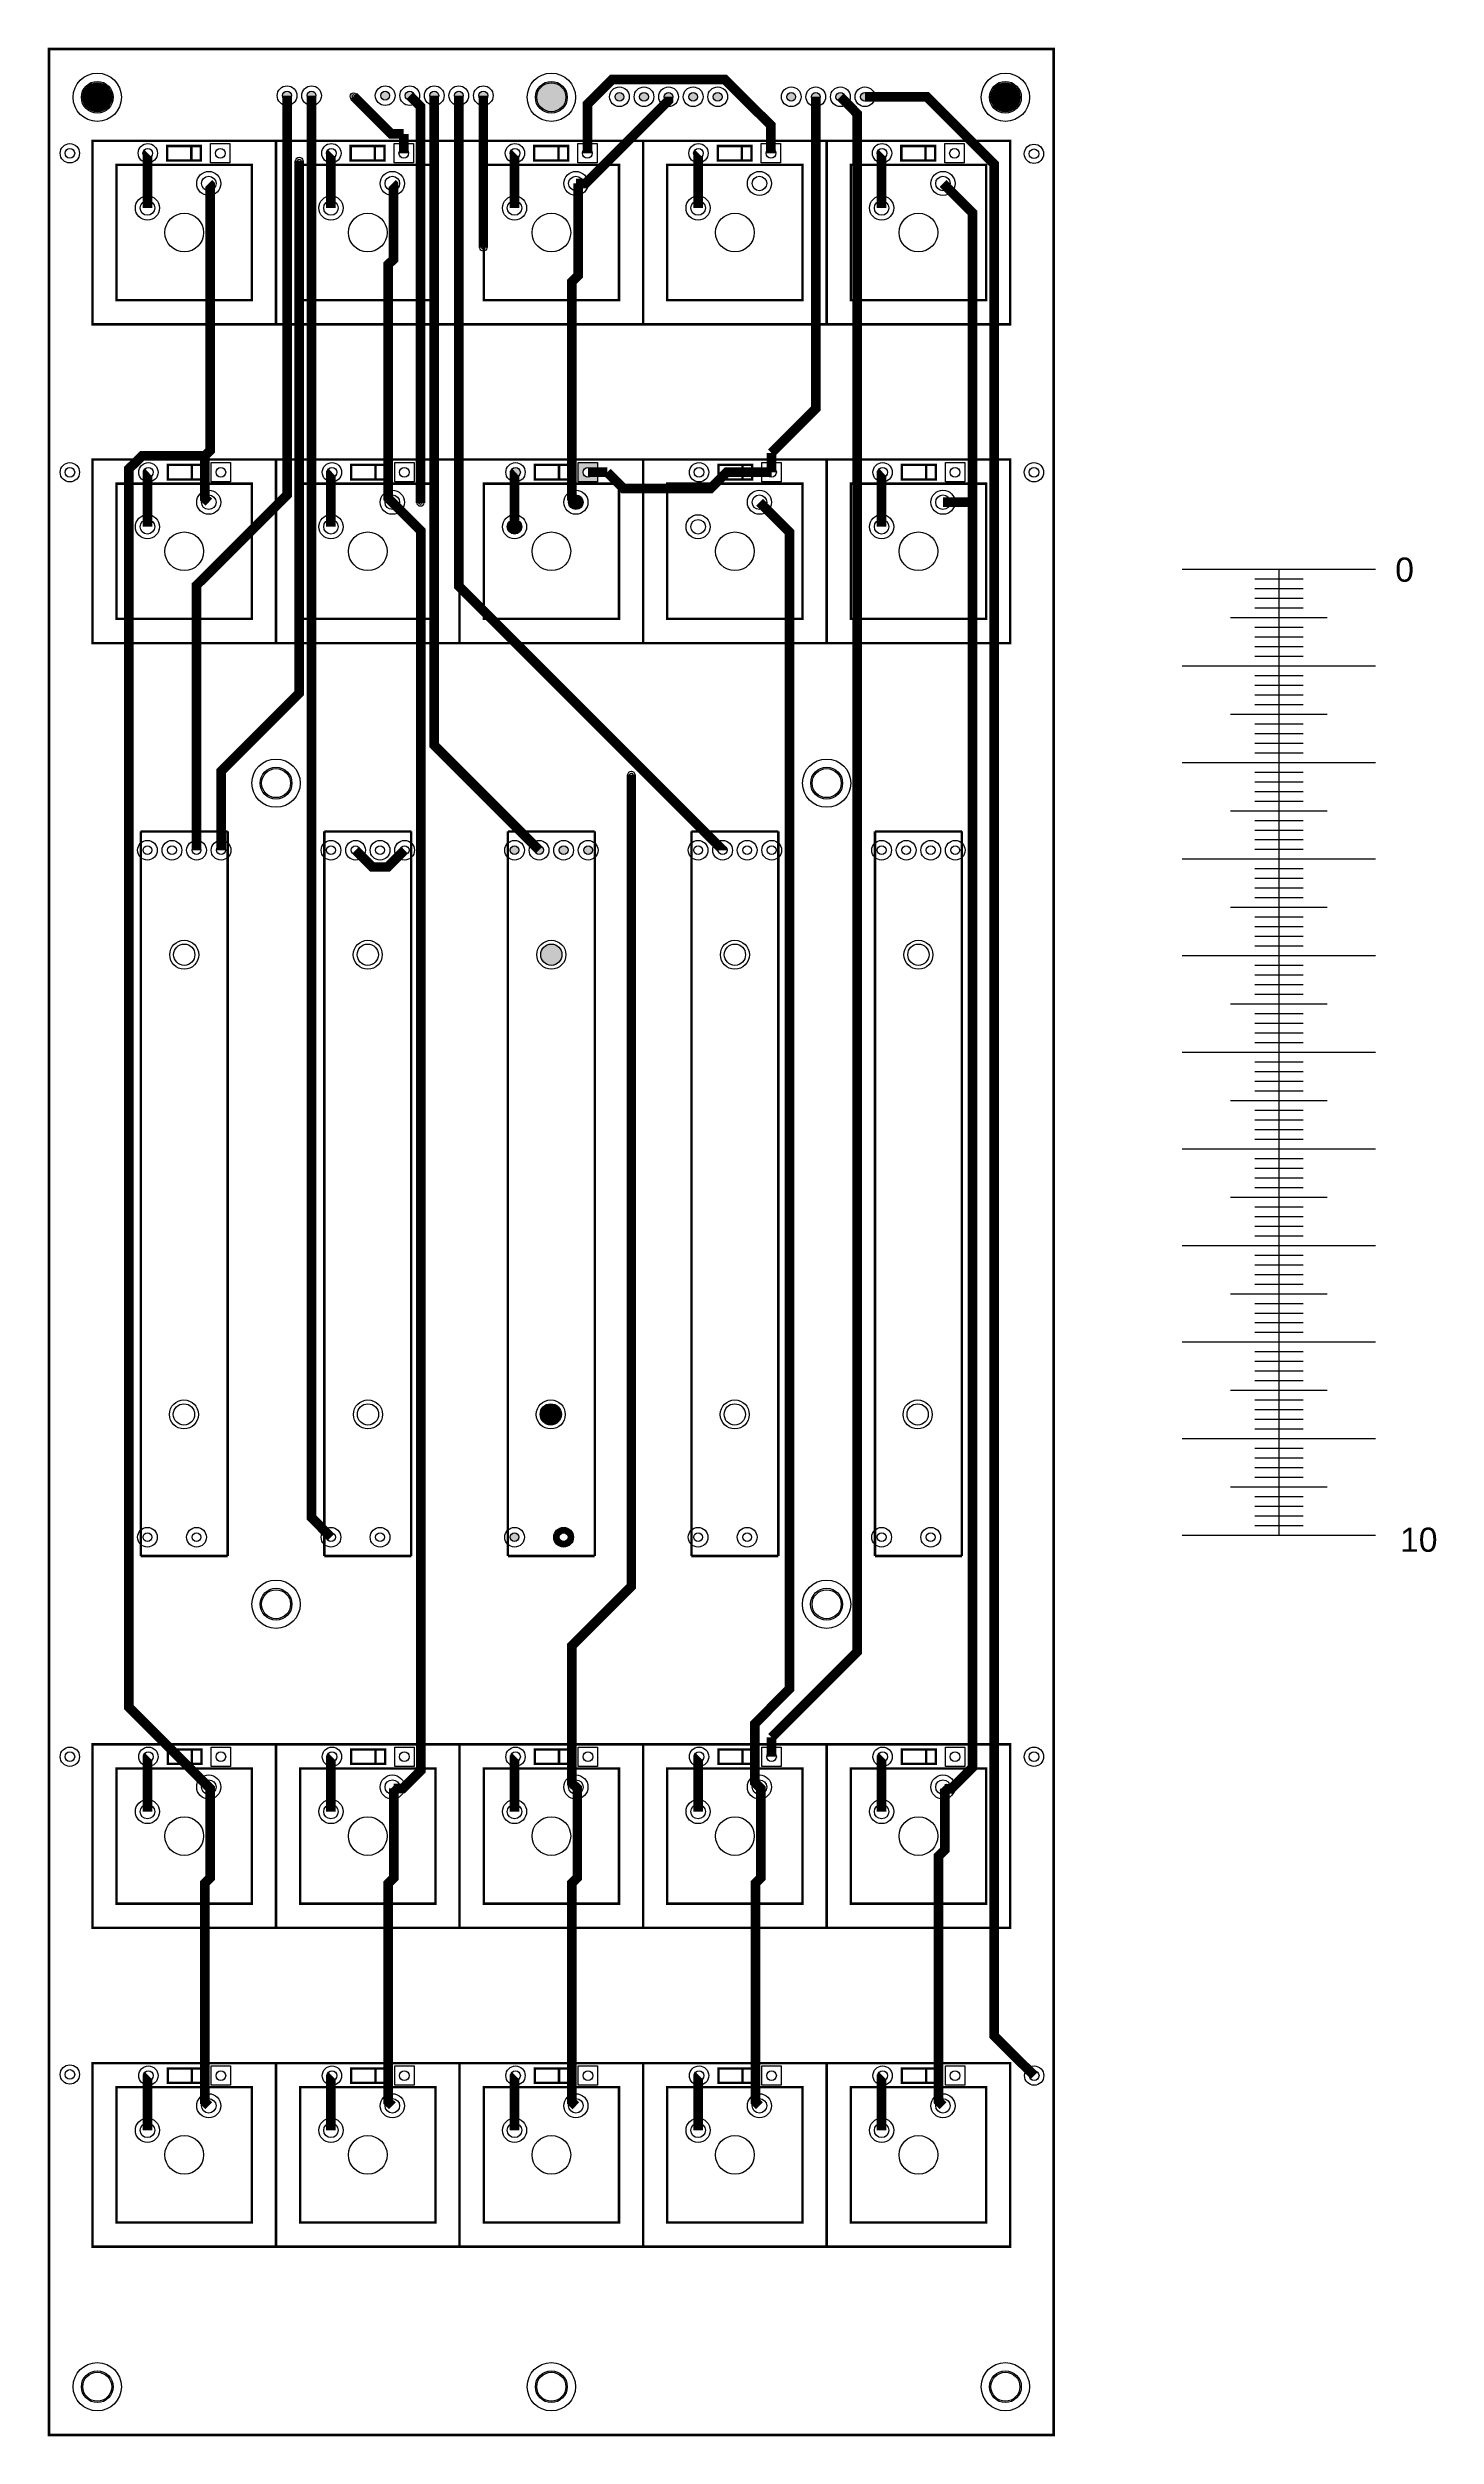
# Model space of a CAD drawing. Header units: millimetres. Extents: x 0 to 144, y -247 to 0.
import ezdxf

# ---------------------------------------------------------------- set-up
doc = ezdxf.new("R2010")
doc.units = ezdxf.units.MM
for name, color, linetype, true_color in [('BoardOutLine', 6, 'Continuous', 0xff00ff), ('BottomSilkLayer', 72, 'Continuous', 0x66cc33), ('Document', 7, 'Continuous', 0xffffff), ('Hole', 250, 'Continuous', 0x222222), ('Multi-Layer', 9, 'Continuous', 0xc0c0c0), ('TopLayer', 1, 'Continuous', 0xff0000), ('TopSilkLayer', 58, 'Continuous', 0x614e00)]:
    doc.layers.add(name, color=color, linetype=linetype, true_color=true_color)
doc.styles.get("Standard").update_dxf_attribs({"font": 'arial.ttf'})

msp = doc.modelspace()

# ---------------------------------------------------------------- texts
at = {"char_height": 2.5, "attachment_point": 1}
for s, width, insert in [('0', 6.3933, (139.35, -52.65)), ('10', 7.2774, (139.85, -153.07))]:
    msp.add_mtext_dynamic_manual_height_columns(s, width=width, gutter_width=12.5, heights=[0], dxfattribs=dict(at, insert=insert))

# ---------------------------------------------------------------- hatches: boundary and pattern name
at = {"true_color": 0x000000}
h = msp.add_hatch(color=18, dxfattribs=at)
h.dxf.hatch_style = 1
h.paths.add_polyline_path([(81.46, -4.95, 1), (82.37, -4.95, 1)])
h.paths.add_polyline_path([(84, -4.95, 1), (84.91, -4.95, 1)])
h.paths.add_polyline_path([(1.15, -212.72), (3.43, -212.72), (3.43, -211.22), (1.15, -211.22)], flags=9)
h.paths.add_polyline_path([(101.1, -212.72), (103.38, -212.72), (103.38, -211.22), (101.1, -211.22)], flags=9)
h.paths.add_polyline_path([(1.27, -179.72), (3.57, -179.72), (3.57, -178.19), (1.27, -178.19)], flags=9)
h.paths.add_polyline_path([(101.09, -179.72), (103.39, -179.72), (103.39, -178.19), (101.09, -178.19)], flags=9)
h.paths.add_polyline_path([(1.15, -46.48), (3.43, -46.48), (3.43, -44.97), (1.15, -44.97)], flags=9)
h.paths.add_polyline_path([(100.97, -46.73), (103.26, -46.73), (103.26, -45.23), (100.97, -45.23)], flags=9)
h.paths.add_polyline_path([(1.4, -13.59), (3.69, -13.59), (3.69, -12.08), (1.4, -12.08)], flags=9)
h.paths.add_polyline_path([(101.09, -13.59), (103.38, -13.59), (103.38, -12.08), (101.09, -12.08)], flags=9)
h.paths.add_polyline_path([(85.27, -3.48), (85.27, -1.2), (83.77, -1.2), (83.77, -3.48)], flags=9)
h.paths.add_polyline_path([(82.63, -3.36), (82.63, -1.06), (81.09, -1.06), (81.09, -3.36)], flags=9)
h.paths.add_polyline_path([(79.94, -3.35), (79.94, -1.07), (78.43, -1.07), (78.43, -3.35)], flags=9)
h.paths.add_polyline_path([(77.52, -3.48), (77.52, -1.19), (76.02, -1.19), (76.02, -3.48)], flags=9)
h.paths.add_polyline_path([(56.41, -89.16), (56.41, -84.53), (54.86, -84.53), (54.86, -89.16)], flags=9)
h.paths.add_polyline_path([(94.38, -89.16), (94.38, -84.53), (92.83, -84.53), (92.83, -89.16)], flags=9)
h.paths.add_polyline_path([(75.46, -89.03), (75.46, -84.4), (73.91, -84.4), (73.91, -89.03)], flags=9)
h.paths.add_polyline_path([(37.49, -89.03), (37.49, -84.4), (35.93, -84.4), (35.93, -89.03)], flags=9)
h.paths.add_polyline_path([(69.87, -3.56), (69.87, -1.26), (68.32, -1.26), (68.32, -3.56)], flags=9)
h.paths.add_polyline_path([(67.46, -3.56), (67.46, -1.26), (65.91, -1.26), (65.91, -3.56)], flags=9)
h.paths.add_polyline_path([(64.92, -3.56), (64.92, -1.26), (63.37, -1.26), (63.37, -3.56)], flags=9)
h.paths.add_polyline_path([(62.51, -3.69), (62.51, -1.38), (60.95, -1.38), (60.95, -3.69)], flags=9)
h.paths.add_polyline_path([(59.84, -3.43), (59.84, -1.13), (58.29, -1.13), (58.29, -3.43)], flags=9)
h.paths.add_polyline_path([(45.74, -3.3), (45.74, -1.16), (44.21, -1.16), (44.21, -3.3)], flags=9)
h.paths.add_polyline_path([(43.18, -3.3), (43.18, -1.17), (41.68, -1.17), (41.68, -3.3)], flags=9)
h.paths.add_polyline_path([(40.79, -3.3), (40.79, -1.16), (39.25, -1.16), (39.25, -3.3)], flags=9)
h.paths.add_polyline_path([(38.1, -3.3), (38.1, -1.17), (36.59, -1.17), (36.59, -3.3)], flags=9)
h.paths.add_polyline_path([(35.56, -3.3), (35.56, -1.17), (34.05, -1.17), (34.05, -3.3)], flags=9)
h.paths.add_polyline_path([(28.44, -5.74), (32.06, -5.74), (32.06, -4.19), (28.44, -4.19)], flags=9)
h.paths.add_polyline_path([(18.29, -5.71), (23.37, -5.71), (23.37, -4.21), (18.29, -4.21)], flags=9)
h.paths.add_polyline_path([(91.64, -137.93), (91.64, -102.97), (88.53, -102.97), (88.53, -137.93)], flags=9)
h.paths.add_polyline_path([(87.17, -152.84), (87.17, -149.22), (85.62, -149.22), (85.62, -152.84)], flags=9)
h.paths.add_polyline_path([(92.12, -152.79), (92.12, -149.16), (90.57, -149.16), (90.57, -152.79)], flags=9)
h.paths.add_polyline_path([(87.14, -89.43), (87.14, -84.35), (85.64, -84.35), (85.64, -89.43)], flags=9)
h.paths.add_polyline_path([(92.1, -89.4), (92.1, -84.32), (90.6, -84.32), (90.6, -89.4)], flags=9)
h.paths.add_polyline_path([(89.58, -88.9), (89.58, -84.27), (88.03, -84.27), (88.03, -88.9)], flags=9)
h.paths.add_polyline_path([(68.17, -152.84), (68.17, -149.22), (66.62, -149.22), (66.62, -152.84)], flags=9)
h.paths.add_polyline_path([(73.12, -152.79), (73.12, -149.16), (71.57, -149.16), (71.57, -152.79)], flags=9)
h.paths.add_polyline_path([(68.14, -89.43), (68.14, -84.35), (66.64, -84.35), (66.64, -89.43)], flags=9)
h.paths.add_polyline_path([(73.1, -89.4), (73.1, -84.32), (71.6, -84.32), (71.6, -89.4)], flags=9)
h.paths.add_polyline_path([(70.58, -88.9), (70.58, -84.27), (69.03, -84.27), (69.03, -88.9)], flags=9)
h.paths.add_polyline_path([(30.17, -152.84), (30.17, -149.22), (28.62, -149.22), (28.62, -152.84)], flags=9)
h.paths.add_polyline_path([(35.12, -152.79), (35.12, -149.16), (33.57, -149.16), (33.57, -152.79)], flags=9)
h.paths.add_polyline_path([(30.14, -89.43), (30.14, -84.35), (28.64, -84.35), (28.64, -89.43)], flags=9)
h.paths.add_polyline_path([(35.1, -89.4), (35.1, -84.32), (33.6, -84.32), (33.6, -89.4)], flags=9)
h.paths.add_polyline_path([(32.58, -88.9), (32.58, -84.27), (31.03, -84.27), (31.03, -88.9)], flags=9)
h.paths.add_polyline_path([(15.64, -137.93), (15.64, -102.97), (12.53, -102.97), (12.53, -137.93)], flags=9)
h.paths.add_polyline_path([(11.17, -152.84), (11.17, -149.22), (9.62, -149.22), (9.62, -152.84)], flags=9)
h.paths.add_polyline_path([(16.12, -152.79), (16.12, -149.16), (14.57, -149.16), (14.57, -152.79)], flags=9)
h.paths.add_polyline_path([(11.14, -89.43), (11.14, -84.35), (9.64, -84.35), (9.64, -89.43)], flags=9)
h.paths.add_polyline_path([(16.1, -89.4), (16.1, -84.32), (14.6, -84.32), (14.6, -89.4)], flags=9)
h.paths.add_polyline_path([(13.58, -88.9), (13.58, -84.27), (12.03, -84.27), (12.03, -88.9)], flags=9)
h.paths.add_polyline_path([(18.44, -89.03), (18.44, -84.4), (16.88, -84.4), (16.88, -89.03)], flags=9)
h.paths.add_polyline_path([(51.58, -88.9), (51.58, -84.27), (50.03, -84.27), (50.03, -88.9)], flags=9)
h.paths.add_polyline_path([(54.1, -89.4), (54.1, -84.32), (52.6, -84.32), (52.6, -89.4)], flags=9)
h.paths.add_polyline_path([(49.14, -89.43), (49.14, -84.35), (47.64, -84.35), (47.64, -89.43)], flags=9)
h.paths.add_polyline_path([(54.12, -152.79), (54.12, -149.16), (52.57, -149.16), (52.57, -152.79)], flags=9)
h.paths.add_polyline_path([(49.17, -152.84), (49.17, -149.22), (47.62, -149.22), (47.62, -152.84)], flags=9)
h.paths.add_polyline_path([(34.72, -137.93), (34.72, -102.97), (31.6, -102.97), (31.6, -137.93)], flags=9)
h.paths.add_polyline_path([(53.64, -137.93), (53.64, -102.97), (50.53, -102.97), (50.53, -137.93)], flags=9)
h.paths.add_polyline_path([(72.69, -137.81), (72.69, -102.85), (69.58, -102.85), (69.58, -137.81)], flags=9)
h = msp.add_hatch(color=18, dxfattribs=at)
h.dxf.hatch_style = 1
h.paths.add_polyline_path([(6.5, -5, 1), (3.5, -5, 1)], flags=0)
h.paths.add_polyline_path([(3.35, -5, 1), (6.65, -5, 1)])
h.paths.add_polyline_path([(6.5, -5, -1), (3.5, -5, -1)], flags=16)
h = msp.add_hatch(color=256)
h.dxf.hatch_style = 1
h.paths.add_polyline_path([(6.5, -5, 1), (3.5, -5, 1)])
h = msp.add_hatch(color=18, dxfattribs=at)
h.dxf.hatch_style = 1
h.paths.add_polyline_path([(24.18, -4.83, 1), (25.1, -4.83, 1)])
h.paths.add_polyline_path([(26.72, -4.83, 1), (27.64, -4.83, 1)])
h.paths.add_polyline_path([(34.34, -4.83, 1), (35.26, -4.83, 1)])
h.paths.add_polyline_path([(36.88, -4.83, 1), (37.8, -4.83, 1)])
h.paths.add_polyline_path([(39.42, -4.83, 1), (40.34, -4.83, 1)])
h.paths.add_polyline_path([(41.96, -4.83, 1), (42.88, -4.83, 1)])
h.paths.add_polyline_path([(44.5, -4.83, 1), (45.42, -4.83, 1)])
h.paths.add_polyline_path([(53.5, -5, 1), (50.5, -5, 1)], flags=0)
h.paths.add_polyline_path([(50.35, -5, 1), (53.65, -5, 1)])
h.paths.add_polyline_path([(53.5, -5, -1), (50.5, -5, -1)], flags=16)
h.paths.add_polyline_path([(58.6, -4.95, 1), (59.51, -4.95, 1)])
h.paths.add_polyline_path([(61.14, -4.95, 1), (62.05, -4.95, 1)])
h.paths.add_polyline_path([(63.68, -4.95, 1), (64.59, -4.95, 1)])
h.paths.add_polyline_path([(66.22, -4.95, 1), (67.13, -4.95, 1)])
h = msp.add_hatch(color=18, dxfattribs=at)
h.dxf.hatch_style = 1
h.paths.add_polyline_path([(53.5, -5, 1), (50.5, -5, 1)])
h.paths.add_polyline_path([(69.67, -4.95, 1), (68.76, -4.95, 1)])
h.paths.add_polyline_path([(76.38, -4.95, 1), (77.29, -4.95, 1)])
h.paths.add_polyline_path([(78.92, -4.95, 1), (79.83, -4.95, 1)])
h = msp.add_hatch(color=18, dxfattribs=at)
h.dxf.hatch_style = 1
h.paths.add_polyline_path([(97.5, -5, 1), (100.5, -5, 1)], flags=0)
h.paths.add_polyline_path([(97.35, -5, 1), (100.65, -5, 1)])
h.paths.add_polyline_path([(100.5, -5, -1), (97.5, -5, -1)], flags=16)
h = msp.add_hatch(color=18, dxfattribs=at)
h.dxf.hatch_style = 1
h.paths.add_polyline_path([(97.5, -5, 1), (100.5, -5, 1)])
h = msp.add_hatch(color=18, dxfattribs=at)
h.dxf.hatch_style = 1
h.paths.add_polyline_path([(48.79, -43.82, 1), (47.79, -43.82, 1)])
h.paths.add_polyline_path([(56.79, -42.82), (54.79, -42.82), (54.79, -43.82), (55.29, -43.82, -0.999949), (56.29, -43.82), (56.79, -43.82)])
h.paths.add_polyline_path([(56.79, -43.82), (56.29, -43.82, -1.000051), (55.29, -43.82), (54.79, -43.82), (54.79, -44.81), (56.79, -44.81)])
h = msp.add_hatch(color=18, dxfattribs=at)
h.dxf.hatch_style = 1
h.paths.add_polyline_path([(48.79, -43.82, 1), (47.79, -43.82, 1)])
h.paths.add_polyline_path([(56.79, -42.82), (54.79, -42.82), (54.79, -44.81), (56.79, -44.81)])
h.paths.add_polyline_path([(56.29, -43.82, 1), (55.29, -43.82, 1)], flags=16)
h = msp.add_hatch(color=18, dxfattribs=at)
h.dxf.hatch_style = 1
h.paths.add_polyline_path([(54.12, -46.3), (54.12, -46.51), (54.54, -46.92), (55.07, -47.45, 0.198968), (55.29, -46.92, 0.598535)])
h.paths.add_polyline_path([(54.54, -46.92), (54.12, -46.51), (54.12, -46.3, 0.251145), (53.79, -46.92, 0.668101), (55.07, -47.45)])
h = msp.add_hatch(color=18, dxfattribs=at)
h.dxf.hatch_style = 1
h.paths.add_polyline_path([(55.29, -46.92, 0.598535), (54.12, -46.3), (54.12, -46.51), (54.54, -46.92), (55.07, -47.45, 0.198968)])
h.paths.add_polyline_path([(54.54, -46.92), (54.12, -46.51), (54.12, -46.3, 0.251145), (53.79, -46.92, 0.668101), (55.07, -47.45)])
h = msp.add_hatch(color=18, dxfattribs=at)
h.dxf.hatch_style = 1
h.paths.add_polyline_path([(54.12, -46.3), (54.12, -46.51), (54.54, -46.92), (55.07, -47.45, 0.198968), (55.29, -46.92, 0.598535)])
h.paths.add_polyline_path([(54.12, -46.51), (54.12, -46.3, 0.251145), (53.79, -46.92, 0.668101), (55.07, -47.45), (54.54, -46.92)])
h = msp.add_hatch(color=18, dxfattribs=at)
h.dxf.hatch_style = 1
h.paths.add_polyline_path([(48.94, -49.46, 1), (47.44, -49.46, 1)])
h = msp.add_hatch(color=18, dxfattribs=at)
h.dxf.hatch_style = 1
h.paths.add_polyline_path([(47.73, -154.06, 1), (48.65, -154.06, 1)])
h.paths.add_polyline_path([(50.9, -93.76, 1), (53.1, -93.76, 1)])
h.paths.add_polyline_path([(47.73, -82.94, 1), (48.65, -82.94, 1)])
h.paths.add_polyline_path([(53.73, -82.94, 1), (52.81, -82.94, 1)])
h.paths.add_polyline_path([(56.27, -82.94, 1), (55.35, -82.94, 1)])
h.paths.add_polyline_path([(51.19, -82.94, 1), (50.27, -82.94, 1)])
h = msp.add_hatch(color=18, dxfattribs=at)
h.dxf.hatch_style = 1
h.paths.add_polyline_path([(53.04, -141.35, 1), (50.84, -141.35, 1)])
at = {"true_color": 0xffffff}
h = msp.add_hatch(color=7, dxfattribs=at)
h.dxf.hatch_style = 1
h.paths.add_polyline_path([(52.81, -154.06), (53.27, -154.06), (53.73, -154.06, 0.999944)], flags=0)
h.paths.add_polyline_path([(54.29, -154.06, 1), (52.25, -154.06, 1)])
h.paths.add_polyline_path([(53.73, -154.06, 1), (52.81, -154.06, 1)], flags=16)
h.paths.add_polyline_path([(53.73, -154.06, 0.999972), (52.81, -154.06, 1.000028)], flags=0)
at = {"true_color": 0x000000}
h = msp.add_hatch(color=18, dxfattribs=at)
h.dxf.hatch_style = 1
h.paths.add_polyline_path([(52.25, -154.06), (52.81, -154.06, -0.999944), (53.73, -154.06), (54.29, -154.06, 1)])
h.paths.add_polyline_path([(54.29, -154.06), (53.73, -154.06, -1.000056), (52.81, -154.06), (52.25, -154.06, 1)])
h = msp.add_hatch(color=18, dxfattribs=at)
h.dxf.hatch_style = 1
h.paths.add_polyline_path([(50.5, -242, 1), (53.5, -242, 1)], flags=0)
h.paths.add_polyline_path([(50.35, -242, 1), (53.65, -242, 1)])
h.paths.add_polyline_path([(53.5, -242, -1), (50.5, -242, -1)], flags=16)
at = {"layer": 'Hole', "true_color": 0x000000}
h = msp.add_hatch(color=18, dxfattribs=at)
h.dxf.hatch_style = 1
h.paths.add_polyline_path([(3.5, -5, 1), (6.5, -5, 1)])
h.paths.add_polyline_path([(1.15, -212.72), (3.43, -212.72), (3.43, -211.22), (1.15, -211.22)], flags=9)
h.paths.add_polyline_path([(101.1, -212.72), (103.38, -212.72), (103.38, -211.22), (101.1, -211.22)], flags=9)
h.paths.add_polyline_path([(1.27, -179.72), (3.57, -179.72), (3.57, -178.19), (1.27, -178.19)], flags=9)
h.paths.add_polyline_path([(101.09, -179.72), (103.39, -179.72), (103.39, -178.19), (101.09, -178.19)], flags=9)
h.paths.add_polyline_path([(1.15, -46.48), (3.43, -46.48), (3.43, -44.97), (1.15, -44.97)], flags=9)
h.paths.add_polyline_path([(100.97, -46.73), (103.26, -46.73), (103.26, -45.23), (100.97, -45.23)], flags=9)
h.paths.add_polyline_path([(1.4, -13.59), (3.69, -13.59), (3.69, -12.08), (1.4, -12.08)], flags=9)
h.paths.add_polyline_path([(101.09, -13.59), (103.38, -13.59), (103.38, -12.08), (101.09, -12.08)], flags=9)
h.paths.add_polyline_path([(85.27, -3.48), (85.27, -1.2), (83.77, -1.2), (83.77, -3.48)], flags=9)
h.paths.add_polyline_path([(82.63, -3.36), (82.63, -1.06), (81.09, -1.06), (81.09, -3.36)], flags=9)
h.paths.add_polyline_path([(79.94, -3.35), (79.94, -1.07), (78.43, -1.07), (78.43, -3.35)], flags=9)
h.paths.add_polyline_path([(77.52, -3.48), (77.52, -1.19), (76.02, -1.19), (76.02, -3.48)], flags=9)
h.paths.add_polyline_path([(56.41, -89.16), (56.41, -84.53), (54.86, -84.53), (54.86, -89.16)], flags=9)
h.paths.add_polyline_path([(94.38, -89.16), (94.38, -84.53), (92.83, -84.53), (92.83, -89.16)], flags=9)
h.paths.add_polyline_path([(75.46, -89.03), (75.46, -84.4), (73.91, -84.4), (73.91, -89.03)], flags=9)
h.paths.add_polyline_path([(37.49, -89.03), (37.49, -84.4), (35.93, -84.4), (35.93, -89.03)], flags=9)
h.paths.add_polyline_path([(69.87, -3.56), (69.87, -1.26), (68.32, -1.26), (68.32, -3.56)], flags=9)
h.paths.add_polyline_path([(67.46, -3.56), (67.46, -1.26), (65.91, -1.26), (65.91, -3.56)], flags=9)
h.paths.add_polyline_path([(64.92, -3.56), (64.92, -1.26), (63.37, -1.26), (63.37, -3.56)], flags=9)
h.paths.add_polyline_path([(62.51, -3.69), (62.51, -1.38), (60.95, -1.38), (60.95, -3.69)], flags=9)
h.paths.add_polyline_path([(59.84, -3.43), (59.84, -1.13), (58.29, -1.13), (58.29, -3.43)], flags=9)
h.paths.add_polyline_path([(45.74, -3.3), (45.74, -1.16), (44.21, -1.16), (44.21, -3.3)], flags=9)
h.paths.add_polyline_path([(43.18, -3.3), (43.18, -1.17), (41.68, -1.17), (41.68, -3.3)], flags=9)
h.paths.add_polyline_path([(40.79, -3.3), (40.79, -1.16), (39.25, -1.16), (39.25, -3.3)], flags=9)
h.paths.add_polyline_path([(38.1, -3.3), (38.1, -1.17), (36.59, -1.17), (36.59, -3.3)], flags=9)
h.paths.add_polyline_path([(35.56, -3.3), (35.56, -1.17), (34.05, -1.17), (34.05, -3.3)], flags=9)
h.paths.add_polyline_path([(28.44, -5.74), (32.06, -5.74), (32.06, -4.19), (28.44, -4.19)], flags=9)
h.paths.add_polyline_path([(18.29, -5.71), (23.37, -5.71), (23.37, -4.21), (18.29, -4.21)], flags=9)
h.paths.add_polyline_path([(91.64, -137.93), (91.64, -102.97), (88.53, -102.97), (88.53, -137.93)], flags=9)
h.paths.add_polyline_path([(87.17, -152.84), (87.17, -149.22), (85.62, -149.22), (85.62, -152.84)], flags=9)
h.paths.add_polyline_path([(92.12, -152.79), (92.12, -149.16), (90.57, -149.16), (90.57, -152.79)], flags=9)
h.paths.add_polyline_path([(87.14, -89.43), (87.14, -84.35), (85.64, -84.35), (85.64, -89.43)], flags=9)
h.paths.add_polyline_path([(92.1, -89.4), (92.1, -84.32), (90.6, -84.32), (90.6, -89.4)], flags=9)
h.paths.add_polyline_path([(89.58, -88.9), (89.58, -84.27), (88.03, -84.27), (88.03, -88.9)], flags=9)
h.paths.add_polyline_path([(68.17, -152.84), (68.17, -149.22), (66.62, -149.22), (66.62, -152.84)], flags=9)
h.paths.add_polyline_path([(73.12, -152.79), (73.12, -149.16), (71.57, -149.16), (71.57, -152.79)], flags=9)
h.paths.add_polyline_path([(68.14, -89.43), (68.14, -84.35), (66.64, -84.35), (66.64, -89.43)], flags=9)
h.paths.add_polyline_path([(73.1, -89.4), (73.1, -84.32), (71.6, -84.32), (71.6, -89.4)], flags=9)
h.paths.add_polyline_path([(70.58, -88.9), (70.58, -84.27), (69.03, -84.27), (69.03, -88.9)], flags=9)
h.paths.add_polyline_path([(30.17, -152.84), (30.17, -149.22), (28.62, -149.22), (28.62, -152.84)], flags=9)
h.paths.add_polyline_path([(35.12, -152.79), (35.12, -149.16), (33.57, -149.16), (33.57, -152.79)], flags=9)
h.paths.add_polyline_path([(30.14, -89.43), (30.14, -84.35), (28.64, -84.35), (28.64, -89.43)], flags=9)
h.paths.add_polyline_path([(35.1, -89.4), (35.1, -84.32), (33.6, -84.32), (33.6, -89.4)], flags=9)
h.paths.add_polyline_path([(32.58, -88.9), (32.58, -84.27), (31.03, -84.27), (31.03, -88.9)], flags=9)
h.paths.add_polyline_path([(15.64, -137.93), (15.64, -102.97), (12.53, -102.97), (12.53, -137.93)], flags=9)
h.paths.add_polyline_path([(11.17, -152.84), (11.17, -149.22), (9.62, -149.22), (9.62, -152.84)], flags=9)
h.paths.add_polyline_path([(16.12, -152.79), (16.12, -149.16), (14.57, -149.16), (14.57, -152.79)], flags=9)
h.paths.add_polyline_path([(11.14, -89.43), (11.14, -84.35), (9.64, -84.35), (9.64, -89.43)], flags=9)
h.paths.add_polyline_path([(16.1, -89.4), (16.1, -84.32), (14.6, -84.32), (14.6, -89.4)], flags=9)
h.paths.add_polyline_path([(13.58, -88.9), (13.58, -84.27), (12.03, -84.27), (12.03, -88.9)], flags=9)
h.paths.add_polyline_path([(18.44, -89.03), (18.44, -84.4), (16.88, -84.4), (16.88, -89.03)], flags=9)
h.paths.add_polyline_path([(51.58, -88.9), (51.58, -84.27), (50.03, -84.27), (50.03, -88.9)], flags=9)
h.paths.add_polyline_path([(54.1, -89.4), (54.1, -84.32), (52.6, -84.32), (52.6, -89.4)], flags=9)
h.paths.add_polyline_path([(49.14, -89.43), (49.14, -84.35), (47.64, -84.35), (47.64, -89.43)], flags=9)
h.paths.add_polyline_path([(54.12, -152.79), (54.12, -149.16), (52.57, -149.16), (52.57, -152.79)], flags=9)
h.paths.add_polyline_path([(49.17, -152.84), (49.17, -149.22), (47.62, -149.22), (47.62, -152.84)], flags=9)
h.paths.add_polyline_path([(34.72, -137.93), (34.72, -102.97), (31.6, -102.97), (31.6, -137.93)], flags=9)
h.paths.add_polyline_path([(53.64, -137.93), (53.64, -102.97), (50.53, -102.97), (50.53, -137.93)], flags=9)
h.paths.add_polyline_path([(72.69, -137.81), (72.69, -102.85), (69.58, -102.85), (69.58, -137.81)], flags=9)
at = {"layer": 'Hole'}
h = msp.add_hatch(color=256, dxfattribs=at)
h.dxf.hatch_style = 1
h.paths.add_polyline_path([(6.5, -5, 1), (3.5, -5, 1)])
at = {"layer": 'Hole', "true_color": 0x000000}
h = msp.add_hatch(color=18, dxfattribs=at)
h.dxf.hatch_style = 1
h.paths.add_polyline_path([(6.5, -5, 1), (3.5, -5, 1)])

# ---------------------------------------------------------------- linework, layer by layer
for p, q in [((117.31, -53.85), (137.31, -53.85)), ((122.31, -53.85), (132.31, -53.85)), ((127.31, -53.85), (127.31, -153.85)), ((124.81, -54.85), (129.81, -54.85)), ((124.81, -55.85), (129.81, -55.85)), ((124.81, -56.85), (129.81, -56.85)), ((122.31, -58.85), (132.31, -58.85)), ((124.81, -57.85), (129.81, -57.85)), ((124.81, -59.85), (129.81, -59.85)), ((124.81, -60.85), (129.81, -60.85)), ((117.31, -63.85), (137.31, -63.85)), ((117.31, -63.85), (137.31, -63.85)), ((122.31, -63.85), (132.31, -63.85)), ((124.81, -61.85), (129.81, -61.85)), ((124.81, -62.85), (129.81, -62.85)), ((124.81, -64.85), (129.81, -64.85)), ((124.81, -65.85), (129.81, -65.85)), ((122.31, -68.85), (132.31, -68.85)), ((124.81, -66.85), (129.81, -66.85)), ((124.81, -67.85), (129.81, -67.85)), ((124.81, -69.85), (129.81, -69.85)), ((124.81, -70.85), (129.81, -70.85)), ((117.31, -73.85), (137.31, -73.85)), ((117.31, -73.85), (137.31, -73.85)), ((122.31, -73.85), (132.31, -73.85)), ((124.81, -71.85), (129.81, -71.85)), ((124.81, -72.85), (129.81, -72.85)), ((124.81, -74.85), (129.81, -74.85)), ((124.81, -75.85), (129.81, -75.85)), ((122.31, -78.85), (132.31, -78.85)), ((124.81, -76.85), (129.81, -76.85)), ((124.81, -77.85), (129.81, -77.85)), ((124.81, -79.85), (129.81, -79.85)), ((124.81, -80.85), (129.81, -80.85)), ((117.31, -83.85), (137.31, -83.85)), ((117.31, -83.85), (137.31, -83.85)), ((122.31, -83.85), (132.31, -83.85)), ((124.81, -81.85), (129.81, -81.85)), ((124.81, -82.85), (129.81, -82.85)), ((124.81, -84.85), (129.81, -84.85)), ((124.81, -85.85), (129.81, -85.85)), ((122.31, -88.85), (132.31, -88.85)), ((124.81, -86.85), (129.81, -86.85)), ((124.81, -87.85), (129.81, -87.85)), ((124.81, -89.85), (129.81, -89.85)), ((124.81, -90.85), (129.81, -90.85)), ((117.31, -93.85), (137.31, -93.85)), ((117.31, -93.85), (137.31, -93.85)), ((122.31, -93.85), (132.31, -93.85)), ((124.81, -91.85), (129.81, -91.85)), ((124.81, -92.85), (129.81, -92.85)), ((124.81, -94.85), (129.81, -94.85)), ((124.81, -95.85), (129.81, -95.85)), ((122.31, -98.85), (132.31, -98.85)), ((124.81, -96.85), (129.81, -96.85)), ((124.81, -97.85), (129.81, -97.85)), ((124.81, -99.85), (129.81, -99.85)), ((124.81, -100.85), (129.81, -100.85)), ((124.81, -101.85), (129.81, -101.85)), ((124.81, -102.85), (129.81, -102.85)), ((117.31, -103.85), (137.31, -103.85)), ((117.31, -103.85), (137.31, -103.85)), ((122.31, -103.85), (132.31, -103.85)), ((124.81, -104.85), (129.81, -104.85)), ((124.81, -105.85), (129.81, -105.85)), ((124.81, -106.85), (129.81, -106.85)), ((124.81, -107.85), (129.81, -107.85)), ((122.31, -108.85), (132.31, -108.85)), ((124.81, -109.85), (129.81, -109.85)), ((124.81, -110.85), (129.81, -110.85)), ((124.81, -111.85), (129.81, -111.85)), ((124.81, -112.85), (129.81, -112.85)), ((117.31, -113.85), (137.31, -113.85)), ((117.31, -113.85), (137.31, -113.85)), ((122.31, -113.85), (132.31, -113.85)), ((124.81, -114.85), (129.81, -114.85)), ((124.81, -115.85), (129.81, -115.85)), ((124.81, -116.85), (129.81, -116.85)), ((124.81, -117.85), (129.81, -117.85)), ((122.31, -118.85), (132.31, -118.85)), ((124.81, -119.85), (129.81, -119.85)), ((124.81, -120.85), (129.81, -120.85)), ((124.81, -121.85), (129.81, -121.85)), ((124.81, -122.85), (129.81, -122.85)), ((117.31, -123.85), (137.31, -123.85)), ((117.31, -123.85), (137.31, -123.85)), ((122.31, -123.85), (132.31, -123.85)), ((124.81, -124.85), (129.81, -124.85)), ((124.81, -125.85), (129.81, -125.85)), ((124.81, -126.85), (129.81, -126.85)), ((124.81, -127.85), (129.81, -127.85)), ((122.31, -128.85), (132.31, -128.85)), ((124.81, -129.85), (129.81, -129.85)), ((124.81, -130.85), (129.81, -130.85)), ((124.81, -131.85), (129.81, -131.85)), ((124.81, -132.85), (129.81, -132.85)), ((117.31, -133.85), (137.31, -133.85)), ((117.31, -133.85), (137.31, -133.85)), ((122.31, -133.85), (132.31, -133.85)), ((124.81, -134.85), (129.81, -134.85)), ((124.81, -134.85), (129.81, -134.85)), ((124.81, -135.85), (129.81, -135.85)), ((124.81, -135.85), (129.81, -135.85)), ((124.81, -136.85), (129.81, -136.85)), ((124.81, -136.85), (129.81, -136.85)), ((124.81, -137.85), (129.81, -137.85)), ((124.81, -137.85), (129.81, -137.85)), ((122.31, -138.85), (132.31, -138.85)), ((122.31, -138.85), (132.31, -138.85)), ((124.81, -139.85), (129.81, -139.85)), ((124.81, -139.85), (129.81, -139.85)), ((124.81, -140.85), (129.81, -140.85)), ((124.81, -140.85), (129.81, -140.85)), ((124.81, -141.85), (129.81, -141.85)), ((124.81, -141.85), (129.81, -141.85)), ((124.81, -142.85), (129.81, -142.85)), ((124.81, -142.85), (129.81, -142.85)), ((117.31, -143.85), (137.31, -143.85)), ((117.31, -143.85), (137.31, -143.85)), ((122.31, -143.85), (132.31, -143.85)), ((124.81, -144.85), (129.81, -144.85)), ((124.81, -145.85), (129.81, -145.85)), ((124.81, -146.85), (129.81, -146.85)), ((124.81, -147.85), (129.81, -147.85)), ((122.31, -148.85), (132.31, -148.85)), ((124.81, -149.85), (129.81, -149.85)), ((124.81, -150.85), (129.81, -150.85)), ((124.81, -151.85), (129.81, -151.85)), ((124.81, -152.85), (129.81, -152.85)), ((117.31, -153.85), (137.31, -153.85))]:
    msp.add_line(p, q)
for p in [(127.31, -54.85), (127.31, -55.85), (127.31, -56.85), (127.31, -57.85), (127.31, -58.85), (127.31, -59.85), (127.31, -60.85), (127.31, -61.85), (127.31, -62.85), (127.31, -63.85), (127.31, -63.85), (127.31, -64.85), (127.31, -65.85), (127.31, -66.85), (127.31, -67.85), (127.31, -68.85), (127.31, -69.85), (127.31, -70.85), (127.31, -71.85), (127.31, -72.85), (127.31, -73.85), (127.31, -73.85), (127.31, -74.85), (127.31, -75.85), (127.31, -76.85), (127.31, -77.85), (127.31, -78.85), (127.31, -79.85), (127.31, -80.85), (127.31, -81.85), (127.31, -82.85), (127.31, -83.85), (127.31, -83.85), (127.31, -84.85), (127.31, -85.85), (127.31, -86.85), (127.31, -87.85), (127.31, -88.85), (127.31, -89.85), (127.31, -90.85), (127.31, -91.85), (127.31, -92.85), (127.31, -93.85), (127.31, -93.85), (127.31, -94.85), (127.31, -95.85), (127.31, -96.85), (127.31, -97.85), (127.31, -98.85), (127.31, -99.85), (127.31, -100.85), (127.31, -101.85), (127.31, -102.85), (127.31, -103.85), (127.31, -103.85), (127.31, -104.85), (127.31, -105.85), (127.31, -106.85), (127.31, -107.85), (127.31, -108.85), (127.31, -109.85), (127.31, -110.85), (127.31, -111.85), (127.31, -112.85), (127.31, -113.85), (127.31, -113.85), (127.31, -114.85), (127.31, -115.85), (127.31, -116.85), (127.31, -117.85), (127.31, -118.85), (127.31, -119.85), (127.31, -120.85), (127.31, -121.85), (127.31, -122.85), (127.31, -123.85), (127.31, -123.85), (127.31, -124.85), (127.31, -125.85), (127.31, -126.85), (127.31, -127.85), (127.31, -128.85), (127.31, -129.85), (127.31, -130.85), (127.31, -131.85), (127.31, -132.85), (127.31, -133.85), (127.31, -133.85), (127.31, -134.85), (127.31, -135.85), (127.31, -136.85), (127.31, -137.85), (127.31, -138.85), (127.31, -139.85), (127.31, -140.85), (127.31, -141.85), (127.31, -142.85), (127.31, -143.85), (127.31, -143.85), (127.31, -144.85), (127.31, -145.85), (127.31, -146.85), (127.31, -147.85), (127.31, -148.85), (127.31, -149.85), (127.31, -150.85), (127.31, -151.85), (127.31, -152.85)]:
    msp.add_point(p)
at = {"layer": 'BoardOutLine', "const_width": 0.254}
msp.add_lwpolyline([(0, 0), (104, 0), (104, -247), (0, -247), (0, 0)], close=True, dxfattribs=at)
at = {"layer": 'BottomSilkLayer', "const_width": 0.25}
for points in [[(12.23, -10.04), (15.73, -10.04), (15.73, -11.54), (12.23, -11.54), (12.23, -10.04)], [(31.23, -10.04), (34.73, -10.04), (34.73, -11.54), (31.23, -11.54), (31.23, -10.04)], [(50.23, -10.04), (53.73, -10.04), (53.73, -11.54), (50.23, -11.54), (50.23, -10.04)], [(69.23, -10.04), (72.73, -10.04), (72.73, -11.54), (69.23, -11.54), (69.23, -10.04)], [(88.23, -10.04), (91.73, -10.04), (91.73, -11.54), (88.23, -11.54), (88.23, -10.04)], [(12.29, -43.06), (15.79, -43.06), (15.79, -44.56), (12.29, -44.56), (12.29, -43.06)], [(31.29, -43.06), (34.79, -43.06), (34.79, -44.56), (31.29, -44.56), (31.29, -43.06)], [(50.29, -43.06), (53.79, -43.06), (53.79, -44.56), (50.29, -44.56), (50.29, -43.06)], [(69.29, -43.06), (72.79, -43.06), (72.79, -44.56), (69.29, -44.56), (69.29, -43.06)], [(88.29, -43.06), (91.79, -43.06), (91.79, -44.56), (88.29, -44.56), (88.29, -43.06)], [(12.29, -176.03), (15.79, -176.03), (15.79, -177.53), (12.29, -177.53), (12.29, -176.03)], [(31.29, -176.03), (34.79, -176.03), (34.79, -177.53), (31.29, -177.53), (31.29, -176.03)], [(50.29, -176.03), (53.79, -176.03), (53.79, -177.53), (50.29, -177.53), (50.29, -176.03)], [(69.29, -176.03), (72.79, -176.03), (72.79, -177.53), (69.29, -177.53), (69.29, -176.03)], [(88.29, -176.03), (91.79, -176.03), (91.79, -177.53), (88.29, -177.53), (88.29, -176.03)], [(12.29, -209.05), (15.79, -209.05), (15.79, -210.55), (12.29, -210.55), (12.29, -209.05)], [(31.29, -209.05), (34.79, -209.05), (34.79, -210.55), (31.29, -210.55), (31.29, -209.05)], [(50.29, -209.05), (53.79, -209.05), (53.79, -210.55), (50.29, -210.55), (50.29, -209.05)], [(69.29, -209.05), (72.79, -209.05), (72.79, -210.55), (69.29, -210.55), (69.29, -209.05)], [(88.29, -209.05), (91.79, -209.05), (91.79, -210.55), (88.29, -210.55), (88.29, -209.05)]]:
    msp.add_lwpolyline(points, close=True, dxfattribs=at)
for points in [[(14.73, -11.54), (14.73, -11.54), (14.73, -10.04)], [(33.73, -11.54), (33.73, -11.54), (33.73, -10.04)], [(52.73, -11.54), (52.73, -11.54), (52.73, -10.04)], [(71.73, -11.54), (71.73, -11.54), (71.73, -10.04)], [(90.73, -11.54), (90.73, -11.54), (90.73, -10.04)], [(14.79, -44.56), (14.79, -44.56), (14.79, -43.06)], [(33.79, -44.56), (33.79, -44.56), (33.79, -43.06)], [(52.79, -44.56), (52.79, -44.56), (52.79, -43.06)], [(71.79, -44.56), (71.79, -44.56), (71.79, -43.06)], [(90.79, -44.56), (90.79, -44.56), (90.79, -43.06)], [(14.79, -177.53), (14.79, -177.53), (14.79, -176.03)], [(33.79, -177.53), (33.79, -177.53), (33.79, -176.03)], [(52.79, -177.53), (52.79, -177.53), (52.79, -176.03)], [(71.79, -177.53), (71.79, -177.53), (71.79, -176.03)], [(90.79, -177.53), (90.79, -177.53), (90.79, -176.03)], [(14.79, -210.55), (14.79, -210.55), (14.79, -209.05)], [(33.79, -210.55), (33.79, -210.55), (33.79, -209.05)], [(52.79, -210.55), (52.79, -210.55), (52.79, -209.05)], [(71.79, -210.55), (71.79, -210.55), (71.79, -209.05)], [(90.79, -210.55), (90.79, -210.55), (90.79, -209.05)]]:
    msp.add_lwpolyline(points, dxfattribs=at)
at = {"layer": 'Document', "const_width": 0.25}
for points in [[(23.5, -9.5), (23.5, -28.5), (4.5, -28.5), (4.5, -9.5), (23.5, -9.5)], [(42.5, -9.5), (42.5, -28.5), (23.5, -28.5), (23.5, -9.5), (42.5, -9.5)], [(61.5, -9.5), (61.5, -28.5), (42.5, -28.5), (42.5, -9.5), (61.5, -9.5)], [(80.5, -9.5), (80.5, -28.5), (61.5, -28.5), (61.5, -9.5), (80.5, -9.5)], [(99.5, -9.5), (99.5, -28.5), (80.5, -28.5), (80.5, -9.5), (99.5, -9.5)], [(23.5, -42.5), (23.5, -61.5), (4.5, -61.5), (4.5, -42.5), (23.5, -42.5)], [(42.5, -42.5), (42.5, -61.5), (23.5, -61.5), (23.5, -42.5), (42.5, -42.5)], [(61.5, -42.5), (61.5, -61.5), (42.5, -61.5), (42.5, -42.5), (61.5, -42.5)], [(80.5, -42.5), (80.5, -61.5), (61.5, -61.5), (61.5, -42.5), (80.5, -42.5)], [(99.5, -42.5), (99.5, -61.5), (80.5, -61.5), (80.5, -42.5), (99.5, -42.5)], [(23.5, -175.5), (23.5, -194.5), (4.5, -194.5), (4.5, -175.5), (23.5, -175.5)], [(42.5, -175.5), (42.5, -194.5), (23.5, -194.5), (23.5, -175.5), (42.5, -175.5)], [(61.5, -175.5), (61.5, -194.5), (42.5, -194.5), (42.5, -175.5), (61.5, -175.5)], [(80.5, -175.5), (80.5, -194.5), (61.5, -194.5), (61.5, -175.5), (80.5, -175.5)], [(99.5, -175.5), (99.5, -194.5), (80.5, -194.5), (80.5, -175.5), (99.5, -175.5)], [(23.5, -208.5), (23.5, -227.5), (4.5, -227.5), (4.5, -208.5), (23.5, -208.5)], [(42.5, -208.5), (42.5, -227.5), (23.5, -227.5), (23.5, -208.5), (42.5, -208.5)], [(61.5, -208.5), (61.5, -227.5), (42.5, -227.5), (42.5, -208.5), (61.5, -208.5)], [(80.5, -208.5), (80.5, -227.5), (61.5, -227.5), (61.5, -208.5), (80.5, -208.5)], [(99.5, -208.5), (99.5, -227.5), (80.5, -227.5), (80.5, -208.5), (99.5, -208.5)]]:
    msp.add_lwpolyline(points, close=True, dxfattribs=at)
at = {"layer": 'Hole'}
for centre in [(31.53, -4.88), (25.91, -11.55), (44.96, -20.58), (38.45, -46.99), (60.28, -75.12)]:
    msp.add_circle(centre, 0.153, dxfattribs=at)
at = {"layer": 'Multi-Layer'}
for points in [[(16.73, -9.8), (18.73, -9.8), (18.73, -11.79), (16.73, -11.79)], [(35.73, -9.8), (37.73, -9.8), (37.73, -11.79), (35.73, -11.79)], [(54.73, -9.8), (56.73, -9.8), (56.73, -11.79), (54.73, -11.79)], [(73.73, -9.8), (75.73, -9.8), (75.73, -11.79), (73.73, -11.79)], [(92.73, -9.8), (94.73, -9.8), (94.73, -11.79), (92.73, -11.79)], [(16.79, -42.82), (18.79, -42.82), (18.79, -44.81), (16.79, -44.81)], [(35.79, -42.82), (37.79, -42.82), (37.79, -44.81), (35.79, -44.81)], [(54.79, -42.82), (56.79, -42.82), (56.79, -44.81), (54.79, -44.81)], [(73.79, -42.82), (75.79, -42.82), (75.79, -44.81), (73.79, -44.81)], [(92.79, -42.82), (94.79, -42.82), (94.79, -44.81), (92.79, -44.81)], [(16.79, -175.78), (18.79, -175.78), (18.79, -177.78), (16.79, -177.78)], [(35.79, -175.78), (37.79, -175.78), (37.79, -177.78), (35.79, -177.78)], [(54.79, -175.78), (56.79, -175.78), (56.79, -177.78), (54.79, -177.78)], [(73.79, -175.78), (75.79, -175.78), (75.79, -177.78), (73.79, -177.78)], [(92.79, -175.78), (94.79, -175.78), (94.79, -177.78), (92.79, -177.78)], [(16.79, -208.8), (18.79, -208.8), (18.79, -210.8), (16.79, -210.8)], [(35.79, -208.8), (37.79, -208.8), (37.79, -210.8), (35.79, -210.8)], [(54.79, -208.8), (56.79, -208.8), (56.79, -210.8), (54.79, -210.8)], [(73.79, -208.8), (75.79, -208.8), (75.79, -210.8), (73.79, -210.8)], [(92.79, -208.8), (94.79, -208.8), (94.79, -210.8), (92.79, -210.8)]]:
    msp.add_lwpolyline(points, close=True, dxfattribs=at)
for centre, radius in [((5, -5), 2.5), ((5, -5), 1.65), ((24.64, -4.83), 1.02), ((24.64, -4.83), 0.457), ((27.18, -4.83), 1.02), ((27.18, -4.83), 0.457), ((31.53, -4.88), 0.35), ((34.8, -4.83), 1.02), ((34.8, -4.83), 0.457), ((37.34, -4.83), 1.02), ((37.34, -4.83), 0.457), ((39.88, -4.83), 1.02), ((39.88, -4.83), 0.457), ((42.42, -4.83), 1.02), ((42.42, -4.83), 0.457), ((44.96, -4.83), 1.02), ((44.96, -4.83), 0.457), ((52, -5), 2.5), ((52, -5), 1.65), ((59.05, -4.95), 1.02), ((59.05, -4.95), 0.457), ((61.59, -4.95), 1.02), ((61.59, -4.95), 0.457), ((64.13, -4.95), 1.02), ((64.13, -4.95), 0.457), ((66.68, -4.95), 1.02), ((66.68, -4.95), 0.457), ((69.22, -4.95), 1.02), ((69.22, -4.95), 0.457), ((76.83, -4.95), 1.02), ((76.83, -4.95), 0.457), ((79.37, -4.95), 1.02), ((79.37, -4.95), 0.457), ((81.92, -4.95), 1.02), ((81.92, -4.95), 0.457), ((84.46, -4.95), 1.02), ((84.46, -4.95), 0.457), ((99, -5), 2.5), ((99, -5), 1.65), ((2.16, -10.8), 1), ((10.23, -10.79), 1), ((29.23, -10.79), 1), ((48.23, -10.79), 1), ((67.23, -10.79), 1), ((86.23, -10.79), 1), ((101.96, -10.85), 1), ((2.16, -10.8), 0.5), ((10.23, -10.8), 0.5), ((17.73, -10.8), 0.5), ((25.91, -11.55), 0.35), ((29.23, -10.8), 0.5), ((36.73, -10.8), 0.5), ((48.23, -10.8), 0.5), ((55.73, -10.8), 0.5), ((67.23, -10.8), 0.5), ((74.73, -10.8), 0.5), ((86.23, -10.8), 0.5), ((93.73, -10.8), 0.5), ((101.96, -10.85), 0.5), ((16.54, -13.92), 1.25), ((16.54, -13.92), 0.75), ((35.54, -13.92), 1.25), ((35.54, -13.92), 0.75), ((54.54, -13.92), 1.25), ((54.54, -13.92), 0.75), ((73.54, -13.92), 1.25), ((73.54, -13.92), 0.75), ((92.54, -13.92), 1.25), ((92.54, -13.92), 0.75), ((10.19, -16.46), 1.25), ((10.19, -16.46), 0.75), ((14, -19), 2), ((29.19, -16.46), 1.25), ((29.19, -16.46), 0.75), ((33, -19), 2), ((48.19, -16.46), 1.25), ((48.19, -16.46), 0.75), ((52, -19), 2), ((67.19, -16.46), 1.25), ((67.19, -16.46), 0.75), ((71, -19), 2), ((86.19, -16.46), 1.25), ((86.19, -16.46), 0.75), ((90, -19), 2), ((44.96, -20.58), 0.35), ((2.16, -43.82), 1), ((2.16, -43.82), 0.5), ((10.29, -43.82), 1), ((10.29, -43.82), 0.5), ((17.79, -43.82), 0.5), ((29.29, -43.82), 1), ((29.29, -43.82), 0.5), ((36.79, -43.82), 0.5), ((48.29, -43.82), 1), ((48.29, -43.82), 0.5), ((55.79, -43.82), 0.5), ((67.29, -43.82), 1), ((67.29, -43.82), 0.5), ((74.79, -43.82), 0.5), ((86.29, -43.82), 1), ((86.29, -43.82), 0.5), ((93.79, -43.82), 0.5), ((101.96, -43.82), 1), ((101.96, -43.82), 0.5), ((16.54, -46.92), 1.25), ((16.54, -46.92), 0.75), ((35.54, -46.92), 1.25), ((35.54, -46.92), 0.75), ((38.45, -46.99), 0.35), ((54.54, -46.92), 1.25), ((54.54, -46.92), 0.75), ((73.54, -46.92), 1.25), ((73.54, -46.92), 0.75), ((92.54, -46.92), 1.25), ((92.54, -46.92), 0.75), ((10.19, -49.46), 1.25), ((10.19, -49.46), 0.75), ((29.19, -49.46), 1.25), ((29.19, -49.46), 0.75), ((48.19, -49.46), 1.25), ((48.19, -49.46), 0.75), ((67.19, -49.46), 1.25), ((67.19, -49.46), 0.75), ((86.19, -49.46), 1.25), ((86.19, -49.46), 0.75), ((14, -52), 2), ((33, -52), 2), ((52, -52), 2), ((71, -52), 2), ((90, -52), 2), ((23.5, -76), 2.5), ((80.5, -76), 2.5), ((23.5, -76), 1.65), ((60.28, -75.12), 0.35), ((80.5, -76), 1.65), ((10.19, -82.94), 1.02), ((10.19, -82.94), 0.457), ((12.73, -82.94), 1.02), ((12.73, -82.94), 0.457), ((15.27, -82.94), 1.02), ((15.27, -82.94), 0.457), ((17.81, -82.94), 1.02), ((17.81, -82.94), 0.457), ((29.19, -82.94), 1.02), ((29.19, -82.94), 0.457), ((31.73, -82.94), 1.02), ((31.73, -82.94), 0.457), ((34.27, -82.94), 1.02), ((34.27, -82.94), 0.457), ((36.81, -82.94), 1.02), ((36.81, -82.94), 0.457), ((48.19, -82.94), 1.02), ((48.19, -82.94), 0.457), ((50.73, -82.94), 1.02), ((50.73, -82.94), 0.457), ((53.27, -82.94), 1.02), ((53.27, -82.94), 0.457), ((55.81, -82.94), 1.02), ((55.81, -82.94), 0.457), ((67.19, -82.94), 1.02), ((67.19, -82.94), 0.457), ((69.73, -82.94), 1.02), ((69.73, -82.94), 0.457), ((72.27, -82.94), 1.02), ((72.27, -82.94), 0.457), ((74.81, -82.94), 1.02), ((74.81, -82.94), 0.457), ((86.19, -82.94), 1.02), ((86.19, -82.94), 0.457), ((88.73, -82.94), 1.02), ((88.73, -82.94), 0.457), ((91.27, -82.94), 1.02), ((91.27, -82.94), 0.457), ((93.81, -82.94), 1.02), ((93.81, -82.94), 0.457), ((14, -93.76), 1.5), ((14, -93.76), 1.1), ((33, -93.76), 1.5), ((33, -93.76), 1.1), ((52, -93.76), 1.5), ((52, -93.76), 1.1), ((71, -93.76), 1.5), ((71, -93.76), 1.1), ((90, -93.76), 1.5), ((90, -93.76), 1.1), ((13.97, -141.35), 1.5), ((13.97, -141.35), 1.1), ((33.02, -141.35), 1.5), ((33.02, -141.35), 1.1), ((51.94, -141.35), 1.5), ((51.94, -141.35), 1.1), ((70.99, -141.35), 1.5), ((70.99, -141.35), 1.1), ((89.92, -141.35), 1.5), ((89.92, -141.35), 1.1), ((10.19, -154.06), 1.02), ((15.27, -154.06), 1.02), ((29.19, -154.06), 1.02), ((34.27, -154.06), 1.02), ((48.19, -154.06), 1.02), ((53.27, -154.06), 1.02), ((67.19, -154.06), 1.02), ((72.27, -154.06), 1.02), ((86.19, -154.06), 1.02), ((91.27, -154.06), 1.02), ((10.19, -154.06), 0.457), ((15.27, -154.06), 0.457), ((29.19, -154.06), 0.457), ((34.27, -154.06), 0.457), ((48.19, -154.06), 0.457), ((53.27, -154.06), 0.457), ((67.19, -154.06), 0.457), ((72.27, -154.06), 0.457), ((86.19, -154.06), 0.457), ((91.27, -154.06), 0.457), ((23.5, -161), 2.5), ((23.5, -161), 1.65), ((80.49, -161), 2.5), ((80.49, -161), 1.65), ((2.16, -176.78), 1), ((2.16, -176.78), 0.5), ((10.29, -176.78), 1), ((10.29, -176.78), 0.5), ((17.79, -176.78), 0.5), ((29.29, -176.78), 1), ((29.29, -176.78), 0.5), ((36.79, -176.78), 0.5), ((48.29, -176.78), 1), ((48.29, -176.78), 0.5), ((55.79, -176.78), 0.5), ((67.29, -176.78), 1), ((67.29, -176.78), 0.5), ((74.79, -176.78), 0.5), ((86.29, -176.78), 1), ((86.29, -176.78), 0.5), ((93.79, -176.78), 0.5), ((101.96, -176.78), 1), ((101.96, -176.78), 0.5), ((16.54, -179.92), 1.25), ((16.54, -179.92), 0.75), ((35.54, -179.92), 1.25), ((35.54, -179.92), 0.75), ((54.54, -179.92), 1.25), ((54.54, -179.92), 0.75), ((73.54, -179.92), 1.25), ((73.54, -179.92), 0.75), ((92.54, -179.92), 1.25), ((92.54, -179.92), 0.75), ((10.19, -182.46), 1.25), ((10.19, -182.46), 0.75), ((29.19, -182.46), 1.25), ((29.19, -182.46), 0.75), ((48.19, -182.46), 1.25), ((48.19, -182.46), 0.75), ((67.19, -182.46), 1.25), ((67.19, -182.46), 0.75), ((86.19, -182.46), 1.25), ((86.19, -182.46), 0.75), ((14, -185), 2), ((33, -185), 2), ((52, -185), 2), ((71, -185), 2), ((90, -185), 2), ((2.16, -209.68), 1), ((2.16, -209.68), 0.5), ((10.29, -209.8), 1), ((10.29, -209.8), 0.5), ((17.79, -209.8), 0.5), ((29.29, -209.8), 1), ((29.29, -209.8), 0.5), ((36.79, -209.8), 0.5), ((48.29, -209.8), 1), ((48.29, -209.8), 0.5), ((55.79, -209.8), 0.5), ((67.29, -209.8), 1), ((67.29, -209.8), 0.5), ((74.79, -209.8), 0.5), ((86.29, -209.8), 1), ((86.29, -209.8), 0.5), ((93.79, -209.8), 0.5), ((101.98, -209.8), 1), ((101.98, -209.8), 0.5), ((16.54, -212.92), 1.25), ((16.54, -212.92), 0.75), ((35.54, -212.92), 1.25), ((35.54, -212.92), 0.75), ((54.54, -212.92), 1.25), ((54.54, -212.92), 0.75), ((73.54, -212.92), 1.25), ((73.54, -212.92), 0.75), ((92.54, -212.92), 1.25), ((92.54, -212.92), 0.75), ((10.19, -215.46), 1.25), ((10.19, -215.46), 0.75), ((29.19, -215.46), 1.25), ((29.19, -215.46), 0.75), ((48.19, -215.46), 1.25), ((48.19, -215.46), 0.75), ((67.19, -215.46), 1.25), ((67.19, -215.46), 0.75), ((86.19, -215.46), 1.25), ((86.19, -215.46), 0.75), ((14, -218), 2), ((33, -218), 2), ((52, -218), 2), ((71, -218), 2), ((90, -218), 2), ((5, -242), 2.5), ((52, -242), 2.5), ((99, -242), 2.5), ((5, -242), 1.65), ((52, -242), 1.65), ((99, -242), 1.65)]:
    msp.add_circle(centre, radius, dxfattribs=at)
at = {"layer": 'TopLayer', "const_width": 1}
for points in [[(24.64, -4.83), (24.64, -46.16), (15.27, -55.52), (15.27, -82.94)], [(27.18, -4.83), (27.18, -152.04), (29.19, -154.06)], [(36.73, -8.79), (35.44, -8.79), (31.53, -4.88)], [(37.34, -4.83), (38.45, -5.94), (38.45, -46.99)], [(50.73, -82.94), (39.88, -72.08), (39.88, -4.83)], [(69.73, -82.94), (69.73, -82.92), (42.42, -55.61), (42.42, -4.83)], [(44.96, -4.83), (44.96, -4.83), (44.96, -20.58)], [(64.13, -4.95), (64.13, -5.34), (55.55, -13.92), (54.79, -13.92)], [(74.73, -10.8), (74.73, -7.91), (69.96, -3.15), (58.3, -3.15), (55.73, -5.73), (55.73, -10.8)], [(81.92, -4.95), (83.67, -6.71), (83.67, -165.9), (74.79, -174.78)], [(79.37, -4.95), (79.37, -37.23), (74.79, -41.81)], [(101.98, -209.8), (97.84, -205.67), (97.84, -11.94), (90.86, -4.95), (84.46, -4.95)], [(36.73, -10.8), (36.73, -10.8), (36.73, -8.79)], [(10.19, -16.46), (10.19, -10.83), (10.23, -10.79)], [(17.81, -82.94), (17.81, -74.78), (25.91, -66.68), (25.91, -11.55)], [(29.19, -16.46), (29.19, -10.83), (29.23, -10.79)], [(48.19, -16.46), (48.19, -10.83), (48.23, -10.79)], [(67.19, -16.46), (67.19, -10.83), (67.23, -10.79)], [(86.19, -16.46), (86.19, -10.83), (86.23, -10.79)], [(16.54, -13.92), (16.69, -14.07), (16.69, -41.56), (16.12, -42.13)], [(35.54, -46.92), (35.12, -46.51), (35.12, -22.31), (35.67, -21.77), (35.67, -14.05), (35.54, -13.92)], [(54.54, -46.92), (54.12, -46.51), (54.12, -24.11), (54.79, -23.44), (54.79, -13.92)], [(54.79, -13.92), (54.79, -13.92), (54.54, -13.92)], [(92.54, -13.92), (95.58, -16.96), (95.58, -46.92)], [(16.12, -42.13), (9.62, -42.13), (8.26, -43.48), (8.26, -171.64), (16.54, -179.92)], [(16.12, -42.13), (16.12, -46.51), (16.54, -46.92)], [(74.79, -43.82), (74.79, -43.82), (74.79, -41.81)], [(10.29, -43.82), (10.19, -43.91), (10.19, -49.46)], [(29.29, -43.82), (29.19, -43.91), (29.19, -49.46)], [(48.29, -43.82), (48.19, -43.91), (48.19, -49.46)], [(55.79, -43.82), (55.79, -43.82), (57.79, -43.82)], [(57.79, -43.82), (59.46, -45.49), (68.47, -45.49), (70.14, -43.82), (74.79, -43.82)], [(86.29, -43.82), (86.19, -43.91), (86.19, -49.46)], [(35.69, -180.07), (36.64, -180.07), (38.49, -178.22), (38.49, -49.87), (35.54, -46.92)], [(73.54, -46.92), (76.64, -50.02), (76.64, -169.78), (73.08, -173.35), (73.08, -179.46), (73.54, -179.92)], [(95.58, -46.92), (95.58, -46.92), (92.54, -46.92)], [(95.58, -46.92), (95.58, -177.93), (93.41, -180.1), (92.72, -180.1)], [(60.28, -75.12), (60.28, -159.15), (54.12, -165.31), (54.12, -179.51), (54.54, -179.92)], [(31.73, -82.94), (33.48, -84.68), (35.06, -84.68), (36.81, -82.94)], [(74.79, -176.78), (74.79, -176.78), (74.79, -174.78)], [(10.29, -176.78), (10.19, -176.88), (10.19, -182.46)], [(29.29, -176.78), (29.19, -176.88), (29.19, -182.46)], [(48.29, -176.78), (48.19, -176.88), (48.19, -182.46)], [(67.29, -176.78), (67.19, -176.88), (67.19, -182.46)], [(86.29, -176.78), (86.19, -176.88), (86.19, -182.46)], [(16.54, -212.92), (16.12, -212.51), (16.12, -189.89), (16.69, -189.32), (16.69, -180.07), (16.54, -179.92)], [(35.54, -212.92), (35.12, -212.51), (35.12, -189.89), (35.69, -189.32), (35.69, -180.07)], [(35.69, -180.07), (35.69, -180.07), (35.54, -179.92)], [(54.54, -212.92), (54.12, -212.51), (54.12, -189.89), (54.69, -189.32), (54.69, -180.07), (54.54, -179.92)], [(73.54, -212.92), (73.12, -212.5), (73.12, -189.89), (73.69, -189.32), (73.69, -180.07), (73.54, -179.92)], [(92.54, -212.92), (92.06, -212.44), (92.06, -187.08), (92.72, -186.42), (92.72, -180.1)], [(92.72, -180.1), (92.72, -180.1), (92.54, -179.92)], [(10.29, -209.8), (10.19, -209.9), (10.19, -215.46)], [(29.29, -209.8), (29.19, -209.9), (29.19, -215.46)], [(48.29, -209.8), (48.19, -209.9), (48.19, -215.46)], [(67.29, -209.8), (67.19, -209.9), (67.19, -215.46)], [(86.29, -209.8), (86.19, -209.9), (86.19, -215.46)]]:
    msp.add_lwpolyline(points, dxfattribs=at)
at = {"layer": 'TopSilkLayer', "const_width": 0.254}
for points in [[(104, -247), (0, -247), (0, 0)], [(104, -237), (104, 0), (0, 0)], [(104, -247), (104, 0), (0, 0)], [(9.5, -81), (9.5, -81), (9.5, -156)], [(9.5, -81), (9.5, -81), (18.5, -81)], [(9.5, -81), (9.5, -81), (9.5, -156)], [(9.5, -81), (9.5, -81), (18.5, -81)], [(18.5, -81), (18.5, -81), (18.5, -156)], [(18.5, -81), (18.5, -81), (18.5, -156)], [(28.5, -81), (28.5, -81), (37.5, -81)], [(28.5, -81), (28.5, -81), (37.5, -81)], [(28.5, -81), (28.5, -81), (28.5, -156)], [(28.5, -81), (28.5, -81), (28.5, -156)], [(37.5, -81), (37.5, -81), (37.5, -156)], [(37.5, -81), (37.5, -81), (37.5, -156)], [(47.5, -81), (47.5, -81), (56.5, -81)], [(47.5, -81), (47.5, -81), (47.5, -156)], [(56.5, -81), (56.5, -81), (56.5, -156)], [(66.5, -81), (66.5, -81), (66.5, -156)], [(66.5, -81), (66.5, -81), (75.5, -81)], [(66.5, -81), (66.5, -81), (66.5, -156)], [(66.5, -81), (66.5, -81), (75.5, -81)], [(75.5, -81), (75.5, -81), (75.5, -156)], [(75.5, -81), (75.5, -81), (75.5, -156)], [(85.5, -81), (85.5, -81), (85.5, -156)], [(85.5, -81), (85.5, -81), (94.5, -81)], [(85.5, -81), (85.5, -81), (85.5, -156)], [(85.5, -81), (85.5, -81), (94.5, -81)], [(94.5, -81), (94.5, -81), (94.5, -156)], [(94.5, -81), (94.5, -81), (94.5, -156)], [(9.5, -156), (9.5, -156), (18.5, -156)], [(9.5, -156), (9.5, -156), (18.5, -156)], [(28.5, -156), (28.5, -156), (37.5, -156)], [(28.5, -156), (28.5, -156), (37.5, -156)], [(47.5, -156), (47.5, -156), (56.5, -156)], [(66.5, -156), (66.5, -156), (75.5, -156)], [(66.5, -156), (66.5, -156), (75.5, -156)], [(85.5, -156), (85.5, -156), (94.5, -156)], [(85.5, -156), (85.5, -156), (94.5, -156)], [(0, -247), (0, -247), (104, -247)]]:
    msp.add_lwpolyline(points, dxfattribs=at)
at = {"layer": 'TopSilkLayer'}
for points, const_width in [([(4.5, -9.5), (23.5, -9.5), (23.5, -28.5), (4.5, -28.5), (4.5, -9.5)], 0.254), ([(23.5, -9.5), (42.5, -9.5), (42.5, -28.5), (23.5, -28.5), (23.5, -9.5)], 0.254), ([(42.5, -9.5), (61.5, -9.5), (61.5, -28.5), (42.5, -28.5), (42.5, -9.5)], 0.254), ([(61.5, -9.5), (80.5, -9.5), (80.5, -28.5), (61.5, -28.5), (61.5, -9.5)], 0.254), ([(80.5, -9.5), (99.5, -9.5), (99.5, -28.5), (80.5, -28.5), (80.5, -9.5)], 0.254), ([(14, -26), (7, -26), (7, -12), (21, -12), (21, -26), (14, -26)], 0.25), ([(33, -26), (26, -26), (26, -12), (40, -12), (40, -26), (33, -26)], 0.25), ([(52, -26), (45, -26), (45, -12), (59, -12), (59, -26), (52, -26)], 0.25), ([(71, -26), (64, -26), (64, -12), (78, -12), (78, -26), (71, -26)], 0.25), ([(90, -26), (83, -26), (83, -12), (97, -12), (97, -26), (90, -26)], 0.25), ([(4.5, -42.5), (23.5, -42.5), (23.5, -61.5), (4.5, -61.5), (4.5, -42.5)], 0.254), ([(4.5, -42.5), (23.5, -42.5), (23.5, -61.5), (4.5, -61.5), (4.5, -42.5)], 0.254), ([(23.5, -42.5), (42.5, -42.5), (42.5, -61.5), (23.5, -61.5), (23.5, -42.5)], 0.254), ([(23.5, -42.5), (42.5, -42.5), (42.5, -61.5), (23.5, -61.5), (23.5, -42.5)], 0.254), ([(42.5, -42.5), (61.5, -42.5), (61.5, -61.5), (42.5, -61.5), (42.5, -42.5)], 0.254), ([(42.5, -42.5), (61.5, -42.5), (61.5, -61.5), (42.5, -61.5), (42.5, -42.5)], 0.254), ([(61.5, -42.5), (80.5, -42.5), (80.5, -61.5), (61.5, -61.5), (61.5, -42.5)], 0.254), ([(61.5, -42.5), (80.5, -42.5), (80.5, -61.5), (61.5, -61.5), (61.5, -42.5)], 0.254), ([(80.5, -42.5), (99.5, -42.5), (99.5, -61.5), (80.5, -61.5), (80.5, -42.5)], 0.254), ([(80.5, -42.5), (99.5, -42.5), (99.5, -61.5), (80.5, -61.5), (80.5, -42.5)], 0.254), ([(14, -59), (7, -59), (7, -45), (21, -45), (21, -59), (14, -59)], 0.25), ([(33, -59), (26, -59), (26, -45), (40, -45), (40, -59), (33, -59)], 0.25), ([(52, -59), (45, -59), (45, -45), (59, -45), (59, -59), (52, -59)], 0.25), ([(71, -59), (64, -59), (64, -45), (78, -45), (78, -59), (71, -59)], 0.25), ([(90, -59), (83, -59), (83, -45), (97, -45), (97, -59), (90, -59)], 0.25), ([(4.5, -175.5), (23.5, -175.5), (23.5, -194.5), (4.5, -194.5), (4.5, -175.5)], 0.254), ([(4.5, -175.5), (23.5, -175.5), (23.5, -194.5), (4.5, -194.5), (4.5, -175.5)], 0.254), ([(23.5, -175.5), (42.5, -175.5), (42.5, -194.5), (23.5, -194.5), (23.5, -175.5)], 0.254), ([(23.5, -175.5), (42.5, -175.5), (42.5, -194.5), (23.5, -194.5), (23.5, -175.5)], 0.254), ([(42.5, -175.5), (61.5, -175.5), (61.5, -194.5), (42.5, -194.5), (42.5, -175.5)], 0.254), ([(42.5, -175.5), (61.5, -175.5), (61.5, -194.5), (42.5, -194.5), (42.5, -175.5)], 0.254), ([(61.5, -175.5), (80.5, -175.5), (80.5, -194.5), (61.5, -194.5), (61.5, -175.5)], 0.254), ([(61.5, -175.5), (80.5, -175.5), (80.5, -194.5), (61.5, -194.5), (61.5, -175.5)], 0.254), ([(80.5, -175.5), (99.5, -175.5), (99.5, -194.5), (80.5, -194.5), (80.5, -175.5)], 0.254), ([(80.5, -175.5), (99.5, -175.5), (99.5, -194.5), (80.5, -194.5), (80.5, -175.5)], 0.254), ([(14, -192), (7, -192), (7, -178), (21, -178), (21, -192), (14, -192)], 0.25), ([(33, -192), (26, -192), (26, -178), (40, -178), (40, -192), (33, -192)], 0.25), ([(52, -192), (45, -192), (45, -178), (59, -178), (59, -192), (52, -192)], 0.25), ([(71, -192), (64, -192), (64, -178), (78, -178), (78, -192), (71, -192)], 0.25), ([(90, -192), (83, -192), (83, -178), (97, -178), (97, -192), (90, -192)], 0.25), ([(4.5, -208.5), (23.5, -208.5), (23.5, -227.5), (4.5, -227.5), (4.5, -208.5)], 0.254), ([(4.5, -208.5), (23.5, -208.5), (23.5, -227.5), (4.5, -227.5), (4.5, -208.5)], 0.254), ([(23.5, -208.5), (42.5, -208.5), (42.5, -227.5), (23.5, -227.5), (23.5, -208.5)], 0.254), ([(23.5, -208.5), (42.5, -208.5), (42.5, -227.5), (23.5, -227.5), (23.5, -208.5)], 0.254), ([(42.5, -208.5), (61.5, -208.5), (61.5, -227.5), (42.5, -227.5), (42.5, -208.5)], 0.254), ([(42.5, -208.5), (61.5, -208.5), (61.5, -227.5), (42.5, -227.5), (42.5, -208.5)], 0.254), ([(61.5, -208.5), (80.5, -208.5), (80.5, -227.5), (61.5, -227.5), (61.5, -208.5)], 0.254), ([(61.5, -208.5), (80.5, -208.5), (80.5, -227.5), (61.5, -227.5), (61.5, -208.5)], 0.254), ([(80.5, -208.5), (99.5, -208.5), (99.5, -227.5), (80.5, -227.5), (80.5, -208.5)], 0.254), ([(80.5, -208.5), (99.5, -208.5), (99.5, -227.5), (80.5, -227.5), (80.5, -208.5)], 0.254), ([(14, -225), (7, -225), (7, -211), (21, -211), (21, -225), (14, -225)], 0.25), ([(33, -225), (26, -225), (26, -211), (40, -211), (40, -225), (33, -225)], 0.25), ([(52, -225), (45, -225), (45, -211), (59, -211), (59, -225), (52, -225)], 0.25), ([(71, -225), (64, -225), (64, -211), (78, -211), (78, -225), (71, -225)], 0.25), ([(90, -225), (83, -225), (83, -211), (97, -211), (97, -225), (90, -225)], 0.25)]:
    msp.add_lwpolyline(points, close=True, dxfattribs=dict(at, const_width=const_width))
for centre in [(5, -5), (5, -5), (5, -5), (52, -5), (52, -5), (52, -5), (99, -5), (99, -5), (99, -5), (23.5, -76), (80.5, -76), (23.5, -161), (80.5, -161), (5, -242), (52, -242), (99, -242)]:
    msp.add_circle(centre, 1.5, dxfattribs=at)

msp.set_redraw_order([(e.dxf.handle, doc.entitydb.next_handle()) for e in msp.query("TEXT MTEXT ATTDEF DIMENSION ARC_DIMENSION")])  # texts and dimensions are drawn at this point

doc.saveas('drawing.dxf')
